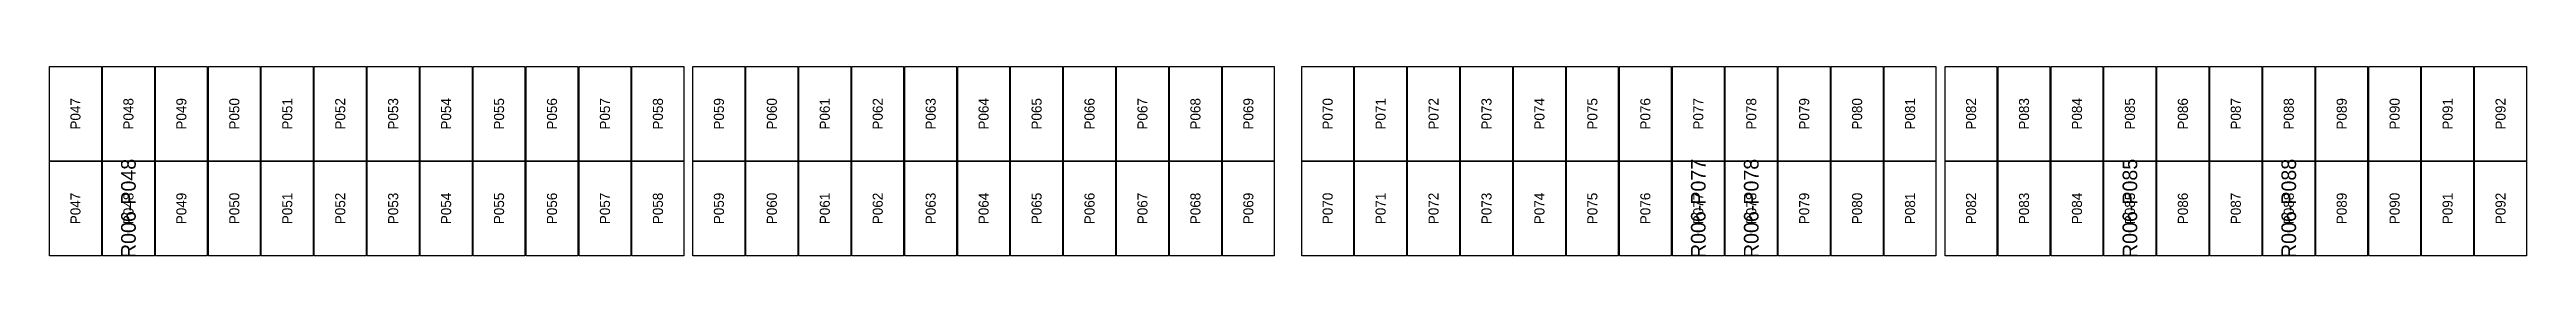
# Model space of a CAD drawing. Extents: x 296295 to 296770, y 651564 to 652121.
# Drawn here: x 296362.3 to 296416.5, y 652100.4 to 652104.6 of the extents above; entities that cross this region are included whole.
import ezdxf
from ezdxf.enums import TextEntityAlignment as Align

# ---------------------------------------------------------------- set-up
doc = ezdxf.new("R2010")
doc.units = 0

msp = doc.modelspace()

# ---------------------------------------------------------------- texts
at = {"layer": 'DEFECT_LABELS'}
for s, p in [('R006-P048', (296364.021, 652101.464)), ('R006-P077', (296398.355, 652101.464)), ('R006-P078', (296399.513, 652101.464)), ('R006-P085', (296407.795, 652101.464)), ('R006-P088', (296411.269, 652101.464))]:
    msp.add_text(s, height=0.32, rotation=90, dxfattribs=at).set_placement(p, align=Align.MIDDLE_CENTER)
at = {"layer": 'PANEL_POSITION'}
for s, p in [('P047', (296362.863, 652103.527)), ('P048', (296364.021, 652103.527)), ('P049', (296365.179, 652103.527)), ('P050', (296366.337, 652103.527)), ('P051', (296367.495, 652103.527)), ('P052', (296368.653, 652103.527)), ('P053', (296369.811, 652103.527)), ('P054', (296370.969, 652103.527)), ('P055', (296372.127, 652103.527)), ('P056', (296373.285, 652103.527)), ('P057', (296374.443, 652103.527)), ('P058', (296375.601, 652103.527)), ('P059', (296376.935, 652103.527)), ('P060', (296378.093, 652103.527)), ('P061', (296379.251, 652103.527)), ('P062', (296380.409, 652103.527)), ('P063', (296381.567, 652103.527)), ('P064', (296382.725, 652103.527)), ('P065', (296383.883, 652103.527)), ('P066', (296385.041, 652103.527)), ('P067', (296386.199, 652103.527)), ('P068', (296387.357, 652103.527)), ('P069', (296388.515, 652103.527)), ('P070', (296390.249, 652103.527)), ('P071', (296391.407, 652103.527)), ('P072', (296392.565, 652103.527)), ('P073', (296393.723, 652103.527)), ('P074', (296394.881, 652103.527)), ('P075', (296396.039, 652103.527)), ('P076', (296397.197, 652103.527)), ('P077', (296398.355, 652103.527)), ('P078', (296399.513, 652103.527)), ('P079', (296400.671, 652103.527)), ('P080', (296401.829, 652103.527)), ('P081', (296402.987, 652103.527)), ('P082', (296404.321, 652103.527)), ('P083', (296405.479, 652103.527)), ('P084', (296406.637, 652103.527)), ('P085', (296407.795, 652103.527)), ('P086', (296408.953, 652103.527)), ('P087', (296410.111, 652103.527)), ('P088', (296411.269, 652103.527)), ('P089', (296412.427, 652103.527)), ('P090', (296413.585, 652103.527)), ('P091', (296414.743, 652103.527)), ('P092', (296415.901, 652103.527)), ('P047', (296362.863, 652101.464)), ('P048', (296364.021, 652101.464)), ('P049', (296365.179, 652101.464)), ('P050', (296366.337, 652101.464)), ('P051', (296367.495, 652101.464)), ('P052', (296368.653, 652101.464)), ('P053', (296369.811, 652101.464)), ('P054', (296370.969, 652101.464)), ('P055', (296372.127, 652101.464)), ('P056', (296373.285, 652101.464)), ('P057', (296374.443, 652101.464)), ('P058', (296375.601, 652101.464)), ('P059', (296376.935, 652101.464)), ('P060', (296378.093, 652101.464)), ('P061', (296379.251, 652101.464)), ('P062', (296380.409, 652101.464)), ('P063', (296381.567, 652101.464)), ('P064', (296382.725, 652101.464)), ('P065', (296383.883, 652101.464)), ('P066', (296385.041, 652101.464)), ('P067', (296386.199, 652101.464)), ('P068', (296387.357, 652101.464)), ('P069', (296388.515, 652101.464)), ('P070', (296390.249, 652101.464)), ('P071', (296391.407, 652101.464)), ('P072', (296392.565, 652101.464)), ('P073', (296393.723, 652101.464)), ('P074', (296394.881, 652101.464)), ('P075', (296396.039, 652101.464)), ('P076', (296397.197, 652101.464)), ('P077', (296398.355, 652101.464)), ('P078', (296399.513, 652101.464)), ('P079', (296400.671, 652101.464)), ('P080', (296401.829, 652101.464)), ('P081', (296402.987, 652101.464)), ('P082', (296404.321, 652101.464)), ('P083', (296405.479, 652101.464)), ('P084', (296406.637, 652101.464)), ('P085', (296407.795, 652101.464)), ('P086', (296408.953, 652101.464)), ('P087', (296410.111, 652101.464)), ('P088', (296411.269, 652101.464)), ('P089', (296412.427, 652101.464)), ('P090', (296413.585, 652101.464)), ('P091', (296414.743, 652101.464)), ('P092', (296415.901, 652101.464))]:
    msp.add_text(s, height=0.22, rotation=90, dxfattribs=at).set_placement(p, align=Align.MIDDLE_CENTER)

# ---------------------------------------------------------------- linework, layer by layer
at = {"layer": 'DEFECTIVE_PANELS'}
for points in [[(296363.454, 652102.496), (296364.588, 652102.496), (296364.588, 652100.433), (296363.454, 652100.433)], [(296397.788, 652102.496), (296398.922, 652102.496), (296398.922, 652100.433), (296397.788, 652100.433)], [(296398.946, 652102.496), (296400.08, 652102.496), (296400.08, 652100.433), (296398.946, 652100.433)], [(296407.228, 652102.496), (296408.362, 652102.496), (296408.362, 652100.433), (296407.228, 652100.433)], [(296410.702, 652102.496), (296411.836, 652102.496), (296411.836, 652100.433), (296410.702, 652100.433)]]:
    msp.add_lwpolyline(points, close=True, dxfattribs=at)
at = {"layer": 'PANELS_MASTER'}
for points in [[(296362.296, 652104.559), (296363.43, 652104.559), (296363.43, 652102.496), (296362.296, 652102.496)], [(296363.454, 652104.559), (296364.588, 652104.559), (296364.588, 652102.496), (296363.454, 652102.496)], [(296364.612, 652104.559), (296365.746, 652104.559), (296365.746, 652102.496), (296364.612, 652102.496)], [(296365.77, 652104.559), (296366.904, 652104.559), (296366.904, 652102.496), (296365.77, 652102.496)], [(296366.928, 652104.559), (296368.062, 652104.559), (296368.062, 652102.496), (296366.928, 652102.496)], [(296368.086, 652104.559), (296369.22, 652104.559), (296369.22, 652102.496), (296368.086, 652102.496)], [(296369.244, 652104.559), (296370.378, 652104.559), (296370.378, 652102.496), (296369.244, 652102.496)], [(296370.402, 652104.559), (296371.536, 652104.559), (296371.536, 652102.496), (296370.402, 652102.496)], [(296371.56, 652104.559), (296372.694, 652104.559), (296372.694, 652102.496), (296371.56, 652102.496)], [(296372.718, 652104.559), (296373.852, 652104.559), (296373.852, 652102.496), (296372.718, 652102.496)], [(296373.876, 652104.559), (296375.01, 652104.559), (296375.01, 652102.496), (296373.876, 652102.496)], [(296375.034, 652104.559), (296376.168, 652104.559), (296376.168, 652102.496), (296375.034, 652102.496)], [(296376.368, 652104.559), (296377.502, 652104.559), (296377.502, 652102.496), (296376.368, 652102.496)], [(296377.526, 652104.559), (296378.66, 652104.559), (296378.66, 652102.496), (296377.526, 652102.496)], [(296378.684, 652104.559), (296379.818, 652104.559), (296379.818, 652102.496), (296378.684, 652102.496)], [(296379.842, 652104.559), (296380.976, 652104.559), (296380.976, 652102.496), (296379.842, 652102.496)], [(296381, 652104.559), (296382.134, 652104.559), (296382.134, 652102.496), (296381, 652102.496)], [(296382.158, 652104.559), (296383.292, 652104.559), (296383.292, 652102.496), (296382.158, 652102.496)], [(296383.316, 652104.559), (296384.45, 652104.559), (296384.45, 652102.496), (296383.316, 652102.496)], [(296384.474, 652104.559), (296385.608, 652104.559), (296385.608, 652102.496), (296384.474, 652102.496)], [(296385.632, 652104.559), (296386.766, 652104.559), (296386.766, 652102.496), (296385.632, 652102.496)], [(296386.79, 652104.559), (296387.924, 652104.559), (296387.924, 652102.496), (296386.79, 652102.496)], [(296387.948, 652104.559), (296389.082, 652104.559), (296389.082, 652102.496), (296387.948, 652102.496)], [(296389.682, 652104.559), (296390.816, 652104.559), (296390.816, 652102.496), (296389.682, 652102.496)], [(296390.84, 652104.559), (296391.974, 652104.559), (296391.974, 652102.496), (296390.84, 652102.496)], [(296391.998, 652104.559), (296393.132, 652104.559), (296393.132, 652102.496), (296391.998, 652102.496)], [(296393.156, 652104.559), (296394.29, 652104.559), (296394.29, 652102.496), (296393.156, 652102.496)], [(296394.314, 652104.559), (296395.448, 652104.559), (296395.448, 652102.496), (296394.314, 652102.496)], [(296395.472, 652104.559), (296396.606, 652104.559), (296396.606, 652102.496), (296395.472, 652102.496)], [(296396.63, 652104.559), (296397.764, 652104.559), (296397.764, 652102.496), (296396.63, 652102.496)], [(296397.788, 652104.559), (296398.922, 652104.559), (296398.922, 652102.496), (296397.788, 652102.496)], [(296398.946, 652104.559), (296400.08, 652104.559), (296400.08, 652102.496), (296398.946, 652102.496)], [(296400.104, 652104.559), (296401.238, 652104.559), (296401.238, 652102.496), (296400.104, 652102.496)], [(296401.262, 652104.559), (296402.396, 652104.559), (296402.396, 652102.496), (296401.262, 652102.496)], [(296402.42, 652104.559), (296403.554, 652104.559), (296403.554, 652102.496), (296402.42, 652102.496)], [(296403.754, 652104.559), (296404.888, 652104.559), (296404.888, 652102.496), (296403.754, 652102.496)], [(296404.912, 652104.559), (296406.046, 652104.559), (296406.046, 652102.496), (296404.912, 652102.496)], [(296406.07, 652104.559), (296407.204, 652104.559), (296407.204, 652102.496), (296406.07, 652102.496)], [(296407.228, 652104.559), (296408.362, 652104.559), (296408.362, 652102.496), (296407.228, 652102.496)], [(296408.386, 652104.559), (296409.52, 652104.559), (296409.52, 652102.496), (296408.386, 652102.496)], [(296409.544, 652104.559), (296410.678, 652104.559), (296410.678, 652102.496), (296409.544, 652102.496)], [(296410.702, 652104.559), (296411.836, 652104.559), (296411.836, 652102.496), (296410.702, 652102.496)], [(296411.86, 652104.559), (296412.994, 652104.559), (296412.994, 652102.496), (296411.86, 652102.496)], [(296413.018, 652104.559), (296414.152, 652104.559), (296414.152, 652102.496), (296413.018, 652102.496)], [(296414.176, 652104.559), (296415.31, 652104.559), (296415.31, 652102.496), (296414.176, 652102.496)], [(296415.334, 652104.559), (296416.468, 652104.559), (296416.468, 652102.496), (296415.334, 652102.496)], [(296362.296, 652102.496), (296363.43, 652102.496), (296363.43, 652100.433), (296362.296, 652100.433)], [(296364.612, 652102.496), (296365.746, 652102.496), (296365.746, 652100.433), (296364.612, 652100.433)], [(296365.77, 652102.496), (296366.904, 652102.496), (296366.904, 652100.433), (296365.77, 652100.433)], [(296366.928, 652102.496), (296368.062, 652102.496), (296368.062, 652100.433), (296366.928, 652100.433)], [(296368.086, 652102.496), (296369.22, 652102.496), (296369.22, 652100.433), (296368.086, 652100.433)], [(296369.244, 652102.496), (296370.378, 652102.496), (296370.378, 652100.433), (296369.244, 652100.433)], [(296370.402, 652102.496), (296371.536, 652102.496), (296371.536, 652100.433), (296370.402, 652100.433)], [(296371.56, 652102.496), (296372.694, 652102.496), (296372.694, 652100.433), (296371.56, 652100.433)], [(296372.718, 652102.496), (296373.852, 652102.496), (296373.852, 652100.433), (296372.718, 652100.433)], [(296373.876, 652102.496), (296375.01, 652102.496), (296375.01, 652100.433), (296373.876, 652100.433)], [(296375.034, 652102.496), (296376.168, 652102.496), (296376.168, 652100.433), (296375.034, 652100.433)], [(296376.368, 652102.496), (296377.502, 652102.496), (296377.502, 652100.433), (296376.368, 652100.433)], [(296377.526, 652102.496), (296378.66, 652102.496), (296378.66, 652100.433), (296377.526, 652100.433)], [(296378.684, 652102.496), (296379.818, 652102.496), (296379.818, 652100.433), (296378.684, 652100.433)], [(296379.842, 652102.496), (296380.976, 652102.496), (296380.976, 652100.433), (296379.842, 652100.433)], [(296381, 652102.496), (296382.134, 652102.496), (296382.134, 652100.433), (296381, 652100.433)], [(296382.158, 652102.496), (296383.292, 652102.496), (296383.292, 652100.433), (296382.158, 652100.433)], [(296383.316, 652102.496), (296384.45, 652102.496), (296384.45, 652100.433), (296383.316, 652100.433)], [(296384.474, 652102.496), (296385.608, 652102.496), (296385.608, 652100.433), (296384.474, 652100.433)], [(296385.632, 652102.496), (296386.766, 652102.496), (296386.766, 652100.433), (296385.632, 652100.433)], [(296386.79, 652102.496), (296387.924, 652102.496), (296387.924, 652100.433), (296386.79, 652100.433)], [(296387.948, 652102.496), (296389.082, 652102.496), (296389.082, 652100.433), (296387.948, 652100.433)], [(296389.682, 652102.496), (296390.816, 652102.496), (296390.816, 652100.433), (296389.682, 652100.433)], [(296390.84, 652102.496), (296391.974, 652102.496), (296391.974, 652100.433), (296390.84, 652100.433)], [(296391.998, 652102.496), (296393.132, 652102.496), (296393.132, 652100.433), (296391.998, 652100.433)], [(296393.156, 652102.496), (296394.29, 652102.496), (296394.29, 652100.433), (296393.156, 652100.433)], [(296394.314, 652102.496), (296395.448, 652102.496), (296395.448, 652100.433), (296394.314, 652100.433)], [(296395.472, 652102.496), (296396.606, 652102.496), (296396.606, 652100.433), (296395.472, 652100.433)], [(296396.63, 652102.496), (296397.764, 652102.496), (296397.764, 652100.433), (296396.63, 652100.433)], [(296400.104, 652102.496), (296401.238, 652102.496), (296401.238, 652100.433), (296400.104, 652100.433)], [(296401.262, 652102.496), (296402.396, 652102.496), (296402.396, 652100.433), (296401.262, 652100.433)], [(296402.42, 652102.496), (296403.554, 652102.496), (296403.554, 652100.433), (296402.42, 652100.433)], [(296403.754, 652102.496), (296404.888, 652102.496), (296404.888, 652100.433), (296403.754, 652100.433)], [(296404.912, 652102.496), (296406.046, 652102.496), (296406.046, 652100.433), (296404.912, 652100.433)], [(296406.07, 652102.496), (296407.204, 652102.496), (296407.204, 652100.433), (296406.07, 652100.433)], [(296408.386, 652102.496), (296409.52, 652102.496), (296409.52, 652100.433), (296408.386, 652100.433)], [(296409.544, 652102.496), (296410.678, 652102.496), (296410.678, 652100.433), (296409.544, 652100.433)], [(296411.86, 652102.496), (296412.994, 652102.496), (296412.994, 652100.433), (296411.86, 652100.433)], [(296413.018, 652102.496), (296414.152, 652102.496), (296414.152, 652100.433), (296413.018, 652100.433)], [(296414.176, 652102.496), (296415.31, 652102.496), (296415.31, 652100.433), (296414.176, 652100.433)], [(296415.334, 652102.496), (296416.468, 652102.496), (296416.468, 652100.433), (296415.334, 652100.433)]]:
    msp.add_lwpolyline(points, close=True, dxfattribs=at)

msp.set_redraw_order([(e.dxf.handle, doc.entitydb.next_handle()) for e in msp.query("TEXT MTEXT ATTDEF DIMENSION ARC_DIMENSION")])  # texts and dimensions are drawn at this point

doc.saveas('drawing.dxf')
